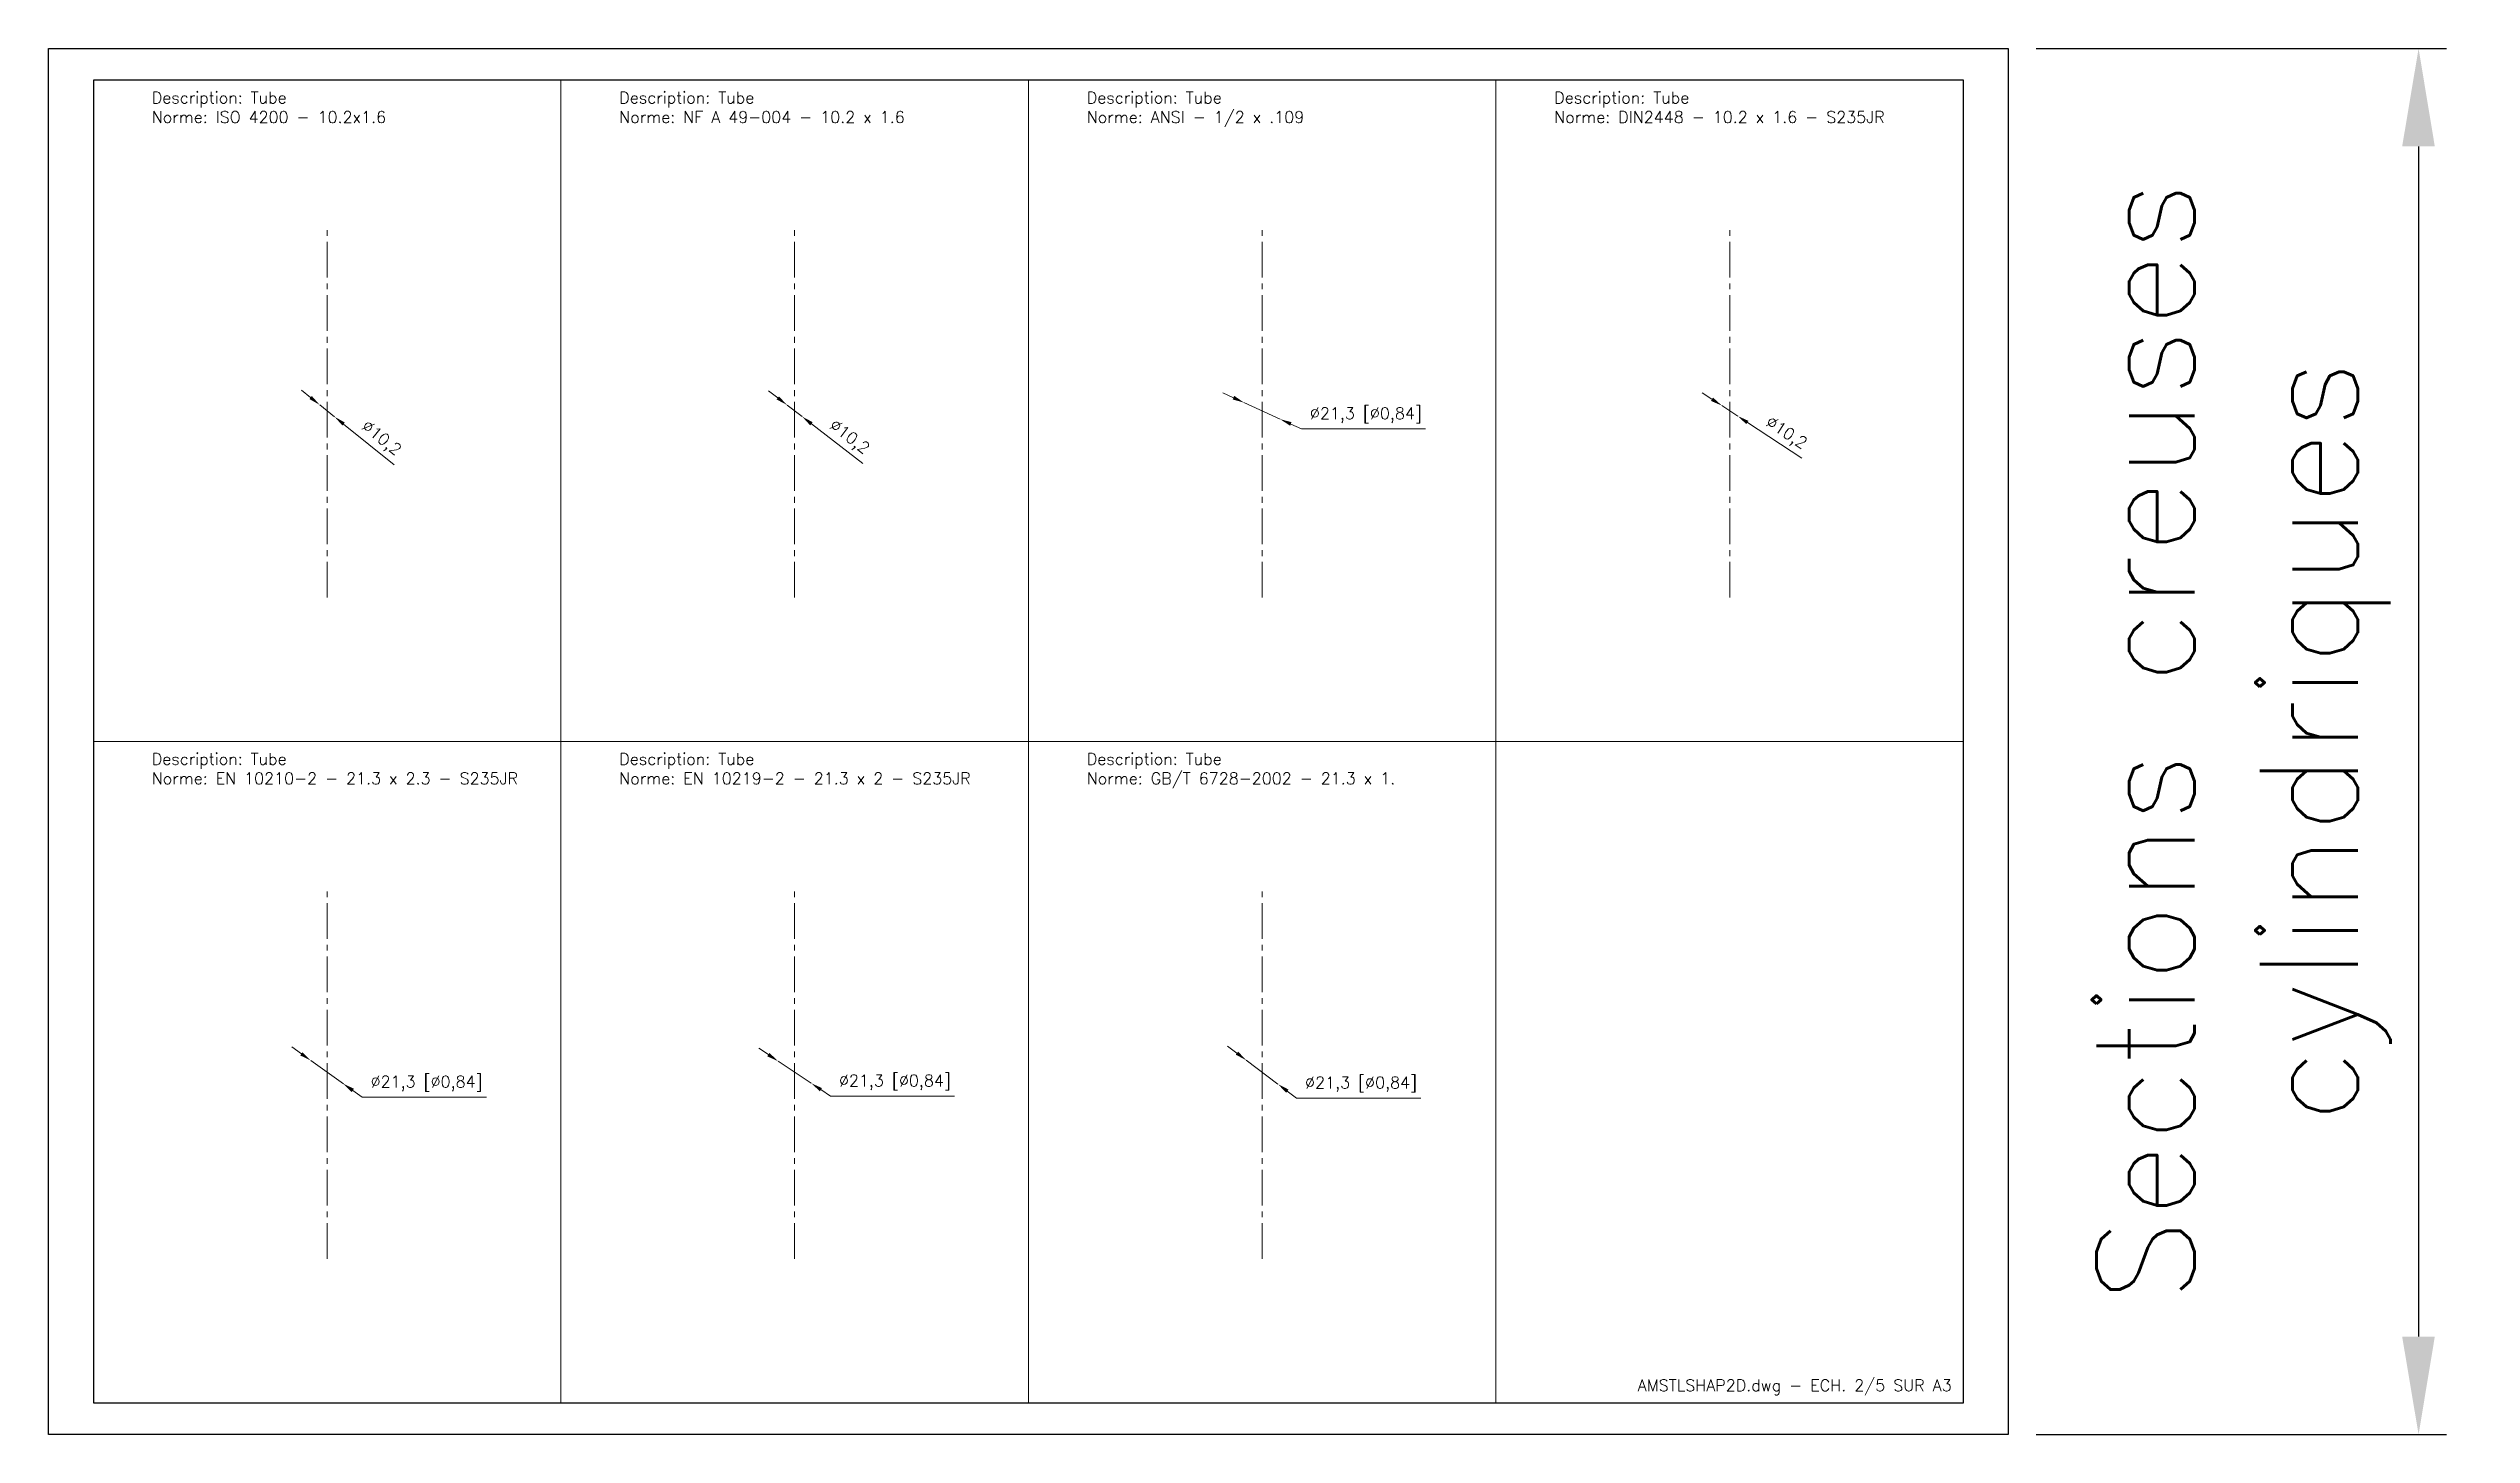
# Model space of a CAD drawing. Header units: millimetres. Extents: x -208 to 15225, y -440 to 4613.
# Drawn here: x 1050 to 2348, y 742 to 1485 of the extents above; entities that cross this region are included whole.
import ezdxf
from ezdxf.enums import TextEntityAlignment as Align

# ---------------------------------------------------------------- set-up
doc = ezdxf.new("R2010")
doc.units = ezdxf.units.MM
doc.linetypes.add('AXES2', pattern=[28.575, 19.05, -3.175, 3.175, -3.175])
doc.layers.get('Defpoints').update_dxf_attribs({"color": 41})
for name, color, linetype, lineweight in [('AXE', 2, 'AXES2', 18), ('COTE', 1, 'Continuous', 18), ('FIN', 1, 'Continuous', 18), ('TEXTE', 3, 'Continuous', 25)]:
    doc.layers.add(name, color=color, linetype=linetype, lineweight=lineweight)
doc.styles.get("Standard").update_dxf_attribs({"font": 'simplex.shx'})
doc.dimstyles.new('ALSTOM001', dxfattribs={"dimtxt": 3.5, "dimasz": 3.5, "dimexe": 1, "dimexo": 1, "dimgap": 1, "dimtad": 1, "dimrnd": 5e-09, "dimtxsty": 'Standard', "dimcen": 2.5, "dimclrd": 1, "dimclre": 1, "dimclrt": 3, "dimadec": 3, "dimazin": 2, "dimtm": 1e-09, "dimtfac": 1, "dimtmove": 0, "dimatfit": 0, "dimfxl": 1, "dimtolj": 1, "dimarcsym": 1})
doc.dimstyles.new('ALSTOM002_5SP', dxfattribs={"dimscale": 2.5, "dimtxt": 2.5, "dimasz": 2.5, "dimexe": 1, "dimexo": 1, "dimgap": 1, "dimtad": 1, "dimdec": 1, "dimtxsty": 'Standard', "dimcen": 2.5, "dimclrd": 1, "dimclre": 1, "dimclrt": 3, "dimadec": 1, "dimazin": 2, "dimtm": 1e-09, "dimtfac": 1, "dimtdec": 1, "dimtmove": 0, "dimatfit": 0, "dimfxl": 1, "dimtolj": 1, "dimtzin": 0, "dimlwd": 18, "dimlwe": 18, "dimarcsym": 1})
doc.dimstyles.new('ALSTOM002_5SP+ALTERN', dxfattribs={"dimscale": 2.5, "dimtxt": 2.5, "dimasz": 2.5, "dimexe": 1, "dimexo": 1, "dimgap": 1, "dimtad": 1, "dimdec": 1, "dimtxsty": 'Standard', "dimcen": 2.5, "dimclrd": 1, "dimclre": 1, "dimclrt": 3, "dimadec": 1, "dimazin": 2, "dimtm": 1e-09, "dimtfac": 1, "dimtdec": 1, "dimtmove": 0, "dimatfit": 0, "dimfxl": 1, "dimtolj": 1, "dimtzin": 0, "dimlwd": 18, "dimlwe": 18, "dimarcsym": 1})

msp = doc.modelspace()

# ---------------------------------------------------------------- texts
at = {"layer": 'TEXTE'}
msp.add_text('AMSTLSHAP2D.dwg - ECH. 2/5 SUR A3', height=6.25, dxfattribs=at).set_placement((2069.704, 765.754), align=Align.RIGHT)
at = {"layer": 'TEXTE', "char_height": 6.25, "width": 215.81551, "attachment_point": 1}
for s, insert in [('Description: Tube\\PNorme: ISO 4200 - 10.2x1.6', (1105.296, 1461.746)), ('Description: Tube\\PNorme: NF A 49-004 - 10.2 x 1.6', (1355.773, 1461.746)), ('Description: Tube\\PNorme: ANSI - 1/2 x .109', (1606.25, 1461.746)), ('Description: Tube\\PNorme: DIN2448 - 10.2 x 1.6 - S235JR', (1856.727, 1461.746)), ('Description: Tube\\PNorme: EN 10210-2 - 21.3 x 2.3 - S235JR', (1105.296, 1107.5)), ('Description: Tube\\PNorme: EN 10219-2 - 21.3 x 2 - S235JR', (1355.773, 1107.5)), ('Description: Tube\\PNorme: GB/T 6728-2002 - 21.3 x 1.', (1606.25, 1107.5))]:
    msp.add_mtext(s, dxfattribs=dict(at, insert=insert))

# ---------------------------------------------------------------- blocks, each defined once
blk = doc.blocks.new('A3LASER')
at = {"color": 1}
for points in [[(-420, 0), (-420, 297), (0, 297), (0, 0)], [(-410.38, 6.8), (-9.62, 6.8), (-9.62, 290.2), (-410.38, 290.2)]]:
    blk.add_lwpolyline(points, close=True, dxfattribs=at)
blk = doc.blocks.new('*D256')
at = {"layer": 'COTE', "color": 1, "lineweight": 18, "transparency": 16777216}
for p, q in [((1684.9, 1297.9), (1679.2, 1300.5)), ((1690.5, 1295.3), (1709.9, 1286.4)), ((1715.6, 1283.8), (1721.3, 1281.2)), ((1721.3, 1281.2), (1787.8, 1281.2))]:
    blk.add_line(p, q, dxfattribs=at)
at = {"layer": 'COTE', "color": 1, "transparency": 16777216}
for points in [[(1685.3, 1298.9), (1684.4, 1297), (1690.5, 1295.3)], [(1716, 1284.8), (1715.2, 1282.9), (1709.9, 1286.4)]]:
    blk.add_solid(points, dxfattribs=at)
at = {"layer": 'Defpoints', "color": 0, "transparency": 16777216}
for p in [(1690.5, 1295.3), (1709.9, 1286.4)]:
    blk.add_point(p, dxfattribs=at)
at = {"layer": 'COTE', "color": 3, "transparency": 16777216, "insert": (1755.8, 1288.5), "char_height": 6.25, "attachment_point": 5}
blk.add_mtext('\\A1;∅21,3 [∅0,84]', dxfattribs=at)
blk = doc.blocks.new('*D257')
at = {"layer": 'COTE', "color": 1, "lineweight": 18, "transparency": 16777216}
for p, q in [((1190.4, 1298), (1185.6, 1301.9)), ((1195.3, 1294.1), (1203.3, 1287.7)), ((1208.1, 1283.8), (1235.2, 1262))]:
    blk.add_line(p, q, dxfattribs=at)
at = {"layer": 'COTE', "color": 1, "transparency": 16777216}
for points in [[(1191.1, 1298.8), (1189.8, 1297.2), (1195.3, 1294.1)], [(1208.8, 1284.6), (1207.5, 1283), (1203.3, 1287.7)]]:
    blk.add_solid(points, dxfattribs=at)
at = {"layer": 'Defpoints', "color": 0, "transparency": 16777216}
for p in [(1195.3, 1294.1), (1203.3, 1287.7)]:
    blk.add_point(p, dxfattribs=at)
at = {"layer": 'COTE', "color": 3, "transparency": 16777216, "insert": (1228, 1275.8), "char_height": 6.25, "attachment_point": 5, "rotation": 321.2171}
blk.add_mtext('\\A1;∅10,2', dxfattribs=at)
blk = doc.blocks.new('*D258')
at = {"layer": 'COTE', "color": 1, "lineweight": 18, "transparency": 16777216}
for p, q in [((1440.8, 1297.8), (1435.8, 1301.6)), ((1445.7, 1294), (1453.8, 1287.8)), ((1458.8, 1283.9), (1486.3, 1262.7))]:
    blk.add_line(p, q, dxfattribs=at)
at = {"layer": 'COTE', "color": 1, "transparency": 16777216}
for points in [[(1441.4, 1298.6), (1440.1, 1297), (1445.7, 1294)], [(1459.4, 1284.8), (1458.1, 1283.1), (1453.8, 1287.8)]]:
    blk.add_solid(points, dxfattribs=at)
at = {"layer": 'Defpoints', "color": 0, "transparency": 16777216}
for p in [(1445.7, 1294), (1453.8, 1287.8)]:
    blk.add_point(p, dxfattribs=at)
at = {"layer": 'COTE', "color": 3, "transparency": 16777216, "insert": (1478.8, 1276.4), "char_height": 6.25, "attachment_point": 5, "rotation": 322.4042}
blk.add_mtext('\\A1;∅10,2', dxfattribs=at)
blk = doc.blocks.new('*D259')
at = {"layer": 'COTE', "color": 1, "lineweight": 18, "transparency": 16777216}
for p, q in [((1941.2, 1297.1), (1936, 1300.5)), ((1946.5, 1293.7), (1955, 1288.1)), ((1960.2, 1284.6), (1989.3, 1265.6))]:
    blk.add_line(p, q, dxfattribs=at)
at = {"layer": 'COTE', "color": 1, "transparency": 16777216}
for points in [[(1941.8, 1298), (1940.7, 1296.2), (1946.5, 1293.7)], [(1960.8, 1285.5), (1959.6, 1283.8), (1955, 1288.1)]]:
    blk.add_solid(points, dxfattribs=at)
at = {"layer": 'Defpoints', "color": 0, "transparency": 16777216}
for p in [(1946.5, 1293.7), (1955, 1288.1)]:
    blk.add_point(p, dxfattribs=at)
at = {"layer": 'COTE', "color": 3, "transparency": 16777216, "insert": (1980.8, 1278.6), "char_height": 6.25, "attachment_point": 5, "rotation": 326.7437}
blk.add_mtext('\\A1;∅10,2', dxfattribs=at)
blk = doc.blocks.new('*D260')
at = {"layer": 'COTE', "color": 1, "lineweight": 18, "transparency": 16777216}
for p, q in [((1185.5, 946.4), (1180.4, 950.1)), ((1190.6, 942.8), (1208, 930.4)), ((1213, 926.8), (1218.1, 923.2)), ((1218.1, 923.2), (1284.6, 923.2))]:
    blk.add_line(p, q, dxfattribs=at)
at = {"layer": 'COTE', "color": 1, "transparency": 16777216}
for points in [[(1186.1, 947.3), (1184.9, 945.6), (1190.6, 942.8)], [(1213.7, 927.7), (1212.4, 926), (1208, 930.4)]]:
    blk.add_solid(points, dxfattribs=at)
at = {"layer": 'Defpoints', "color": 0, "transparency": 16777216}
for p in [(1190.6, 942.8), (1208, 930.4)]:
    blk.add_point(p, dxfattribs=at)
at = {"layer": 'COTE', "color": 3, "transparency": 16777216, "insert": (1252.6, 930.5), "char_height": 6.25, "attachment_point": 5}
blk.add_mtext('\\A1;∅21,3 [∅0,84]', dxfattribs=at)
blk = doc.blocks.new('*D261')
at = {"layer": 'COTE', "color": 1, "lineweight": 18, "transparency": 16777216}
for p, q in [((1435.7, 946), (1430.5, 949.5)), ((1440.9, 942.5), (1458.6, 930.7)), ((1463.8, 927.3), (1469, 923.8)), ((1469, 923.8), (1535.5, 923.8))]:
    blk.add_line(p, q, dxfattribs=at)
at = {"layer": 'COTE', "color": 1, "transparency": 16777216}
for points in [[(1436.3, 946.9), (1435.1, 945.1), (1440.9, 942.5)], [(1464.4, 928.1), (1463.3, 926.4), (1458.6, 930.7)]]:
    blk.add_solid(points, dxfattribs=at)
at = {"layer": 'Defpoints', "color": 0, "transparency": 16777216}
for p in [(1440.9, 942.5), (1458.6, 930.7)]:
    blk.add_point(p, dxfattribs=at)
at = {"layer": 'COTE', "color": 3, "transparency": 16777216, "insert": (1503.5, 931.1), "char_height": 6.25, "attachment_point": 5}
blk.add_mtext('\\A1;∅21,3 [∅0,84]', dxfattribs=at)
blk = doc.blocks.new('*D262')
at = {"layer": 'COTE', "color": 1, "lineweight": 18, "transparency": 16777216}
for p, q in [((1686.7, 946.8), (1681.7, 950.6)), ((1691.7, 943), (1708.7, 930.2)), ((1713.7, 926.5), (1718.7, 922.7)), ((1718.7, 922.7), (1785.2, 922.7))]:
    blk.add_line(p, q, dxfattribs=at)
at = {"layer": 'COTE', "color": 1, "transparency": 16777216}
for points in [[(1687.4, 947.6), (1686.1, 946), (1691.7, 943)], [(1714.4, 927.3), (1713.1, 925.6), (1708.7, 930.2)]]:
    blk.add_solid(points, dxfattribs=at)
at = {"layer": 'Defpoints', "color": 0, "transparency": 16777216}
for p in [(1691.7, 943), (1708.7, 930.2)]:
    blk.add_point(p, dxfattribs=at)
at = {"layer": 'COTE', "color": 3, "transparency": 16777216, "insert": (1753.2, 930), "char_height": 6.25, "attachment_point": 5}
blk.add_mtext('\\A1;∅21,3 [∅0,84]', dxfattribs=at)
blk = doc.blocks.new('*D148')
at = {"layer": 'COTE', "color": 1, "lineweight": -2, "transparency": 16777216}
for p, q in [((2115, 1485), (2334.8, 1485)), ((2319.8, 1432.5), (2319.8, 795)), ((2115, 742.5), (2334.8, 742.5))]:
    blk.add_line(p, q, dxfattribs=at)
at = {"layer": 'COTE', "color": 1, "transparency": 16777216}
for points in [[(2311, 1432.5), (2328.5, 1432.5), (2319.8, 1485)], [(2311, 795), (2328.5, 795), (2319.8, 742.5)]]:
    blk.add_solid(points, dxfattribs=at)
at = {"layer": 'Defpoints', "color": 0, "transparency": 16777216}
for p in [(2100, 1485), (2100, 742.5), (2319.8, 742.5)]:
    blk.add_point(p, dxfattribs=at)
at = {"layer": 'COTE', "color": 3, "transparency": 16777216, "insert": (2226, 1113.8), "char_height": 52.5, "attachment_point": 5, "rotation": 90}
blk.add_mtext('\\A1;Sections creuses\\Pcylindriques', dxfattribs=at)

# ---------------------------------------------------------------- dimensions: what is measured, and where the dimension line sits
at = {"layer": 'COTE'}
dim = msp.add_linear_dim(base=(2319.795, 742.5), p1=(2100, 1485), p2=(2100, 742.5), angle=90, text='Sections creuses\\Pcylindriques', dimstyle='ALSTOM001', override={"dimscale": 15, "dimtoh": 1}, dxfattribs=at)
dim.commit()
dim.dimension.update_dxf_attribs({"geometry": '*D148', "text_midpoint": (2319.795, 1113.75), "dimtype": 160})
for p1, p2, picture, middle in [((1195.309, 1294.068), (1203.26, 1287.679), '*D257', (1228.013, 1275.768)), ((1445.721, 1293.985), (1453.802, 1287.762), '*D258', (1478.797, 1276.367)), ((1946.451, 1293.67), (1954.98, 1288.076), '*D259', (1980.766, 1278.605))]:
    dim = msp.add_diameter_dim_2p(p1=p1, p2=p2, dimstyle='ALSTOM002_5SP', dxfattribs=at)
    dim.commit()
    dim.dimension.update_dxf_attribs({"geometry": picture, "text_midpoint": middle})
for p1, p2, picture, middle in [((1690.543, 1295.323), (1709.934, 1286.423), '*D256', (1755.789, 1288.471)), ((1190.612, 942.809), (1207.957, 930.445), '*D260', (1252.629, 930.452)), ((1440.897, 942.529), (1458.626, 930.724), '*D261', (1503.525, 931.059)), ((1691.731, 943.033), (1708.746, 930.221), '*D262', (1753.226, 929.964))]:
    dim = msp.add_diameter_dim_2p(p1=p1, p2=p2, dimstyle='ALSTOM002_5SP+ALTERN', override={"dimtoh": 1}, dxfattribs=at)
    dim.commit()
    dim.dimension.update_dxf_attribs({"geometry": picture, "text_midpoint": middle})

# ---------------------------------------------------------------- linework, layer by layer
at = {"layer": 'AXE'}
for p, q in [((1199.284, 1190.873), (1199.284, 1390.873)), ((1449.761, 1190.873), (1449.761, 1390.873)), ((1700.239, 1190.873), (1700.239, 1390.873)), ((1950.716, 1190.873), (1950.716, 1390.873)), ((1199.284, 836.627), (1199.284, 1036.627)), ((1449.761, 836.627), (1449.761, 1036.627)), ((1700.239, 836.627), (1700.239, 1036.627))]:
    msp.add_line(p, q, dxfattribs=at)
at = {"layer": 'FIN'}
for p, q in [((1324.523, 1467.996), (1324.523, 759.504)), ((1575, 1467.996), (1575, 759.504)), ((1825.477, 1467.996), (1825.477, 759.504)), ((1074.046, 1113.75), (2075.954, 1113.75))]:
    msp.add_line(p, q, dxfattribs=at)

# ---------------------------------------------------------------- block references
at = {"xscale": 2.5, "yscale": 2.5, "zscale": 2.5}
msp.add_blockref('A3LASER', (2100, 742.5), dxfattribs=at)

msp.set_redraw_order([(e.dxf.handle, doc.entitydb.next_handle()) for e in msp.query("TEXT MTEXT ATTDEF DIMENSION ARC_DIMENSION")])  # texts and dimensions are drawn at this point

doc.saveas('drawing.dxf')
